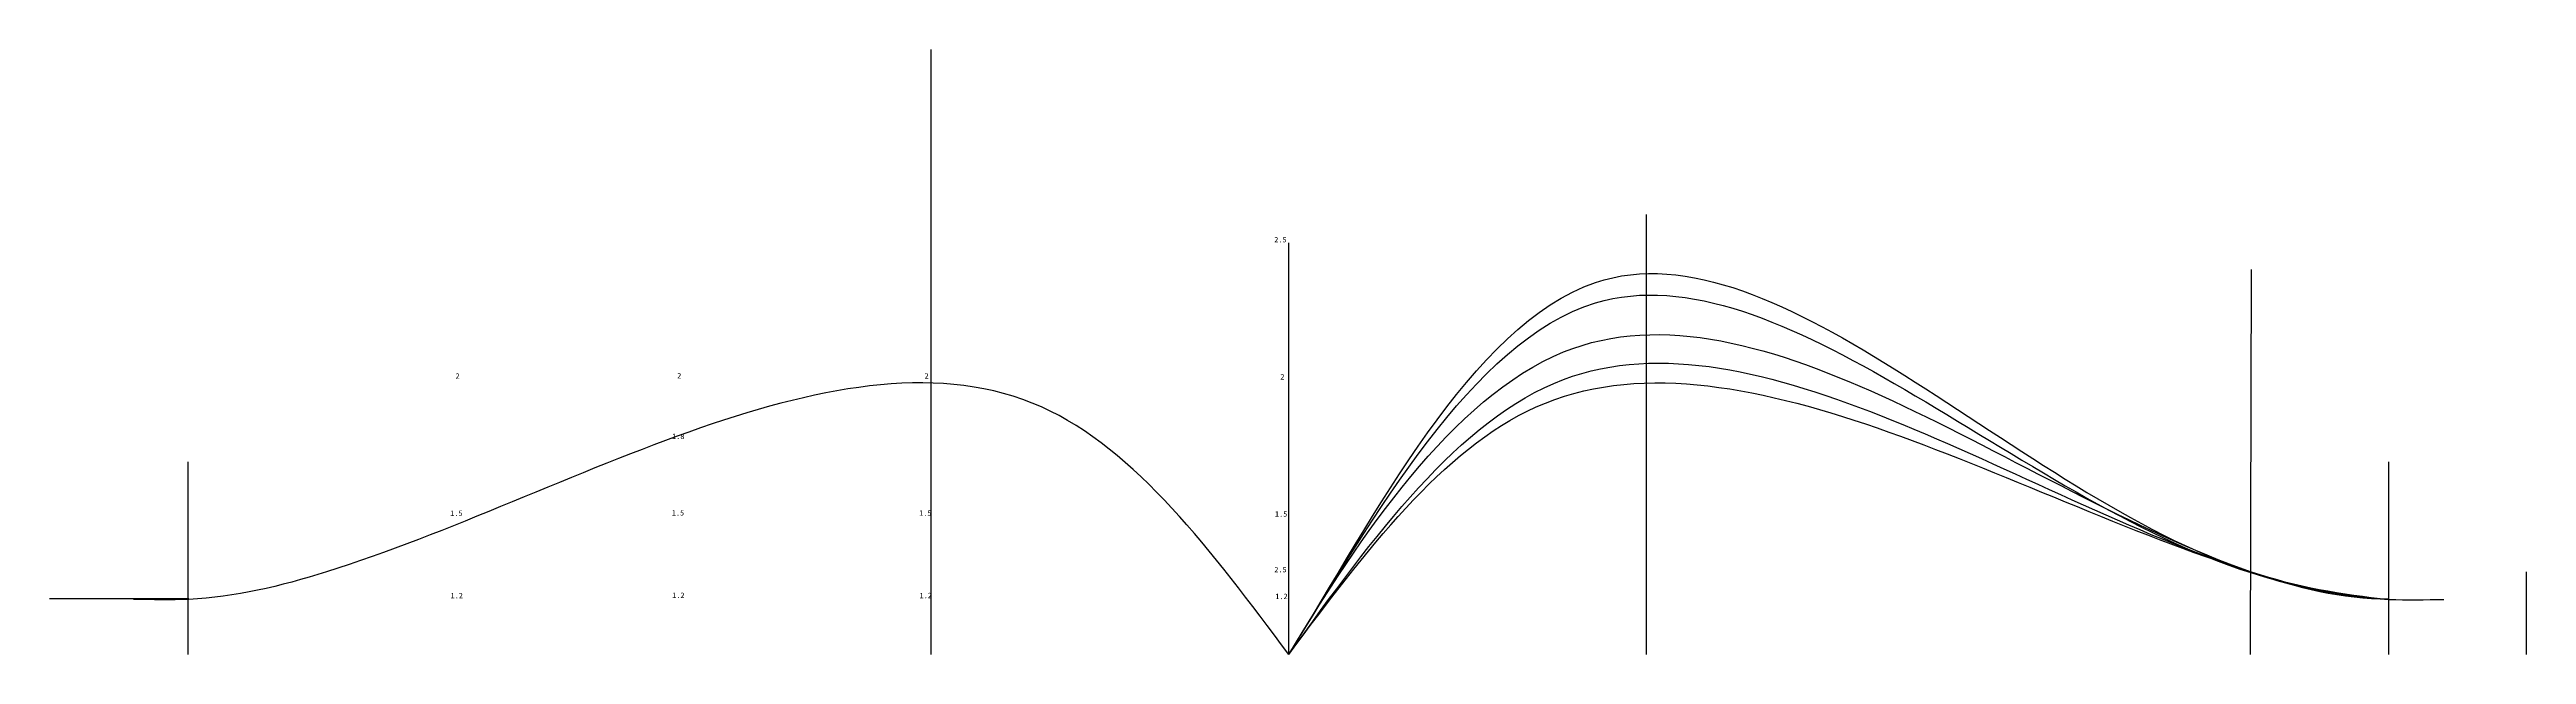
# Model space of a CAD drawing. Header units: millimetres. Extents: x 199 to 558, y 146 to 328.
# Drawn here: x 234 to 324, y 203 to 225 of the extents above; entities that cross this region are included whole.
import ezdxf

# ---------------------------------------------------------------- set-up
doc = ezdxf.new("R2010")
doc.units = ezdxf.units.MM
doc.styles.get("Standard").update_dxf_attribs({"font": ''})
doc.styles.get('Standard').set_extended_font_data('SimSun')

msp = doc.modelspace()

# ---------------------------------------------------------------- linework, layer by layer
for p, q in [((266.013, 203.002), (266.013, 225.002)), ((292.013, 203.002), (292.013, 219.002)), ((279.013, 203.002), (279.013, 217.972)), ((279.013, 203.002), (279.013, 217.972)), ((313.97, 203.002), (314, 217.002)), ((239.013, 203.002), (239.013, 210.002)), ((318.996, 203.002), (318.996, 210.002)), ((323.998, 203.002), (323.998, 206.002)), ((239.031, 205.021), (233.971, 205.021))]:
    msp.add_line(p, q)
for points in [[(279.013, 203.002), (282.099, 207.963), (290.972, 225.499), (307.237, 206.822), (317.288, 205.189), (318.996, 205.007)], [(279.013, 203.002), (282.099, 207.963), (290.972, 224.002), (307.237, 206.822), (317.288, 205.189), (318.996, 205.007)]]:
    msp.add_open_spline(points, degree=3, knots=[0, 0, 0, 0, 17.526925, 43.567148, 48.684919, 48.684919, 48.684919, 48.684919])
at = {"start_tangent": (0.51705, 0.855955), "end_tangent": (1, 0)}
msp.add_spline([(279.013, 203.002), (289, 214.002), (313.994, 206.004), (318.996, 205.021)], degree=3, dxfattribs=at)
at = {"color": 1, "start_tangent": (-0.552338, 0.83362)}
msp.add_spline([(279.013, 203.002), (270.027, 212.002), (244.033, 206.004), (239.031, 205.007), (237.027, 205.007)], degree=3, dxfattribs=at)
at = {"start_tangent": (0.552338, 0.83362)}
for points in [[(279.013, 203.002), (289, 213.002), (313.994, 206.004), (318.996, 205.007), (321, 205.007)], [(279.013, 203.002), (288, 212.002), (313.994, 206.004), (318.996, 205.007), (321, 205.007)]]:
    msp.add_spline(points, degree=3, dxfattribs=at)

# ---------------------------------------------------------------- texts
at = {"char_height": 0.2, "width": 2, "attachment_point": 1}
for s, insert in [('2.5', (278.485, 218.189)), ('2', (248.73, 213.229)), ('2', (256.785, 213.241)), ('2', (265.776, 213.234)), ('2', (278.707, 213.201)), ('1.8', (256.599, 211.037)), ('1.5', (248.534, 208.241)), ('1.5', (256.589, 208.254)), ('1.5', (265.579, 208.246)), ('1.5', (278.51, 208.213)), ('2.5', (278.488, 206.19)), ('1.2', (248.547, 205.244)), ('1.2', (256.602, 205.256)), ('1.2', (265.593, 205.249)), ('1.2', (278.524, 205.216))]:
    msp.add_mtext(s, dxfattribs=dict(at, insert=insert))

doc.saveas('drawing.dxf')
